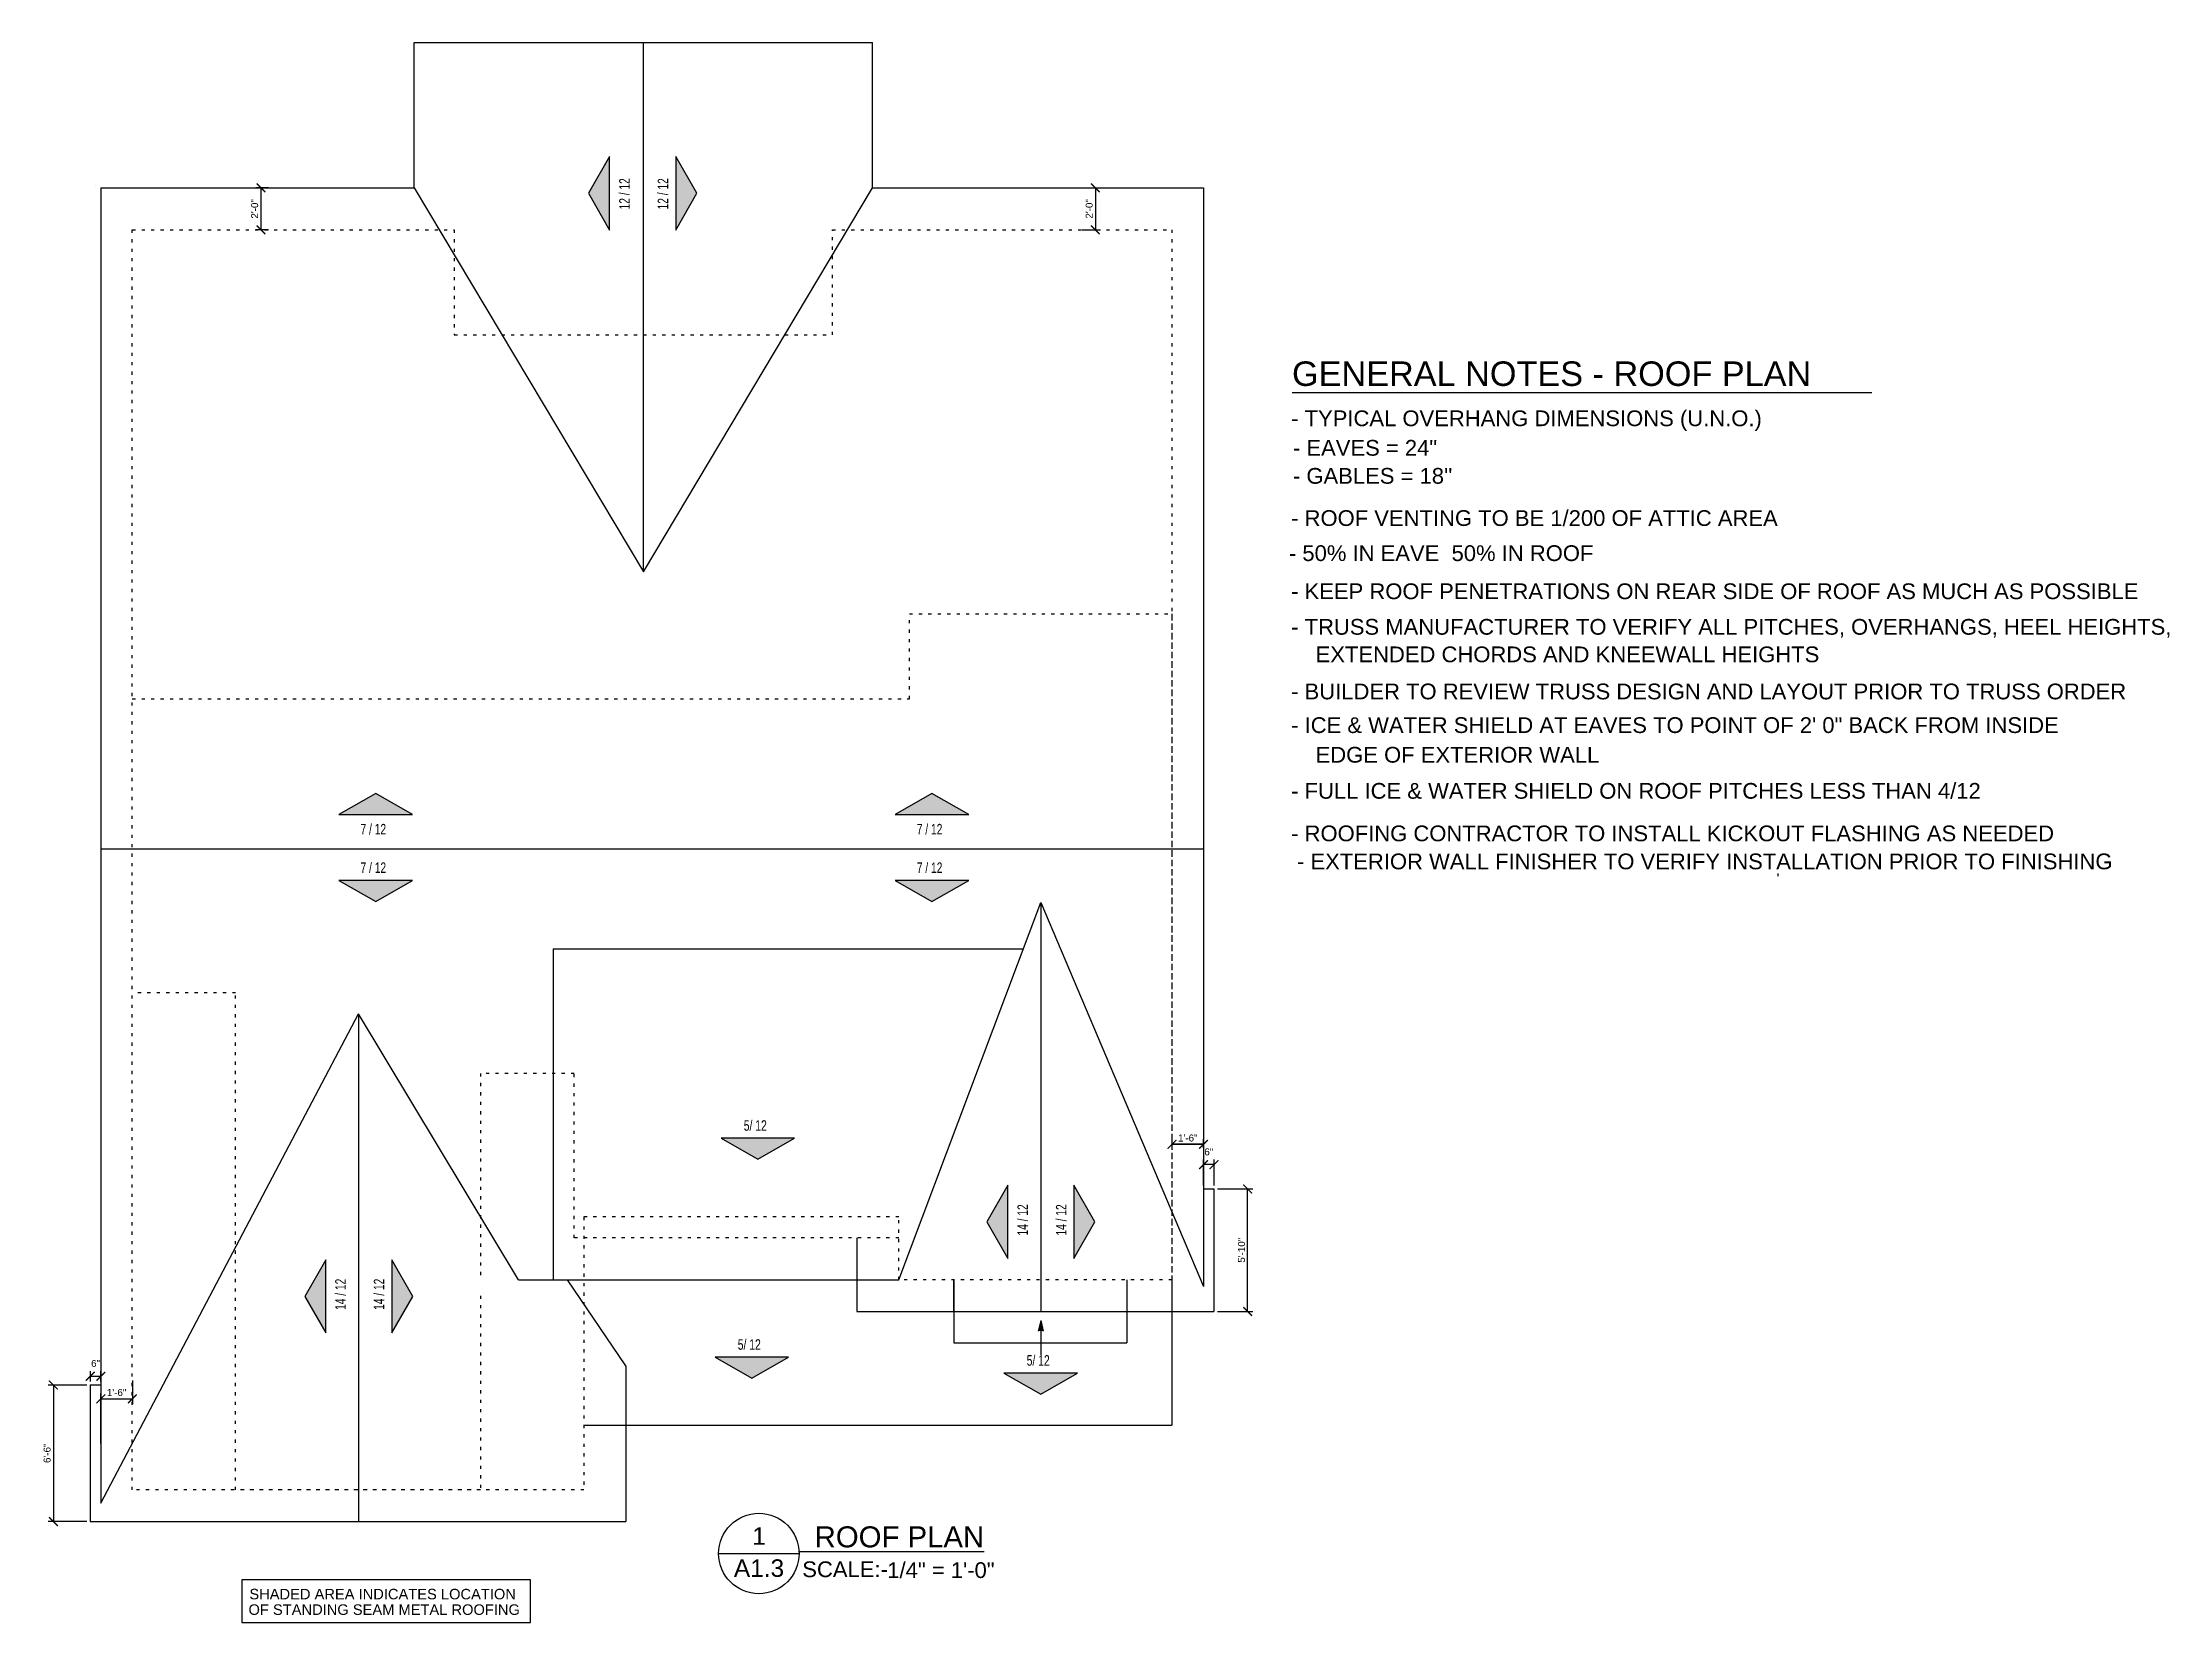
# Model space of a CAD drawing. Header units: inches. Extents: x -28708 to -16583, y 64755 to 66587.
# Drawn here: x -21399 to -20184, y 65585 to 66487 of the extents above; entities that cross this region are included whole.
import ezdxf
from ezdxf.enums import TextEntityAlignment as Align

# ---------------------------------------------------------------- set-up
doc = ezdxf.new("R2010")
doc.units = ezdxf.units.IN
doc.header["$LTSCALE"] = 20
doc.header["$MEASUREMENT"] = 0
for name, pattern in [('Dashed Large', [12, 3, -6, 3]), ('Dashed Medium', [8, 2, -4, 2]), ('Dashed Small', [4, 1, -2, 1]), ('Solid', [0])]:
    doc.linetypes.add(name, pattern=pattern)
for name, color, linetype in [('CALLOUTS', 4, 'Continuous'), ('DIM', 2, 'Continuous'), ('ROOF', 4, 'Continuous'), ('TEXT', 3, 'Continuous'), ('WALL', 5, 'Continuous')]:
    doc.layers.add(name, color=color, linetype=linetype)
doc.layers.add('SPDIMENSION', color=7, linetype='Continuous', lineweight=0)
doc.layers.add('SPSHAPE_OUTLINE', color=7, linetype='Continuous', lineweight=0)
doc.styles.add('0.25 INCH', font='arial.ttf', dxfattribs={"height": 4})
doc.styles.add('Arial', font='arial.ttf')
doc.styles.add('Prov Draftsman NDP', font='')
doc.styles.get('Prov Draftsman NDP').set_extended_font_data('Prov Draftsman NDP')
doc.dimstyles.new('0.25 INCH', dxfattribs={"dimtxt": 4, "dimasz": 5, "dimexe": 3, "dimexo": 2, "dimgap": 1.5, "dimtad": 1, "dimdec": 3, "dimzin": 3, "dimdsep": 46, "dimlunit": 4, "dimtxsty": '0.25 INCH', "dimblk": 'ARCHTICK', "dimcen": 0.09, "dimclrd": 95, "dimclre": 8, "dimclrt": 30, "dimadec": 0, "dimazin": 0, "dimtfac": 0.65, "dimtdec": 3, "dimtofl": 0, "dimtmove": 2, "dimatfit": 3, "dimfxl": 0.18, "dimfrac": 1, "dimtolj": 1, "dimtzin": 0, "dimlwd": -1, "dimlwe": -1, "dimarcsym": 0})

msp = doc.modelspace()

# ---------------------------------------------------------------- texts
at = {"layer": 'TEXT', "linetype": 'Solid', "style": 'Prov Draftsman NDP'}
for s, rotation, width, p in [('12 / 12', 90, 0.725922, (-21063.4589, 66391.8745)), ('12 / 12', 90, 0.725922, (-21041.4363, 66391.8745)), ('7 / 12', 360, 0.728431, (-21217.238, 66034.7872)), ('7 / 12', 360, 0.728431, (-20899.4166, 66034.7872)), ('7 / 12', 360, 0.728431, (-21217.2377, 66012.7645)), ('7 / 12', 360, 0.728431, (-20899.4164, 66012.7645)), ('5/ 12', 360, 0.737793, (-20998.2695, 65865.4813)), ('14 / 12', 90, 0.726665, (-20835.9311, 65805.6164)), ('14 / 12', 90, 0.726665, (-20813.9085, 65805.6164)), ('14 / 12', 90, 0.726665, (-21225.6971, 65763.1164)), ('14 / 12', 90, 0.726665, (-21203.6745, 65763.1164)), ('5/ 12', 360, 0.737793, (-21001.7018, 65740.3448)), ('5/ 12', 360, 0.737793, (-20836.6427, 65731.2525))]:
    msp.add_text(s, height=6, rotation=rotation, dxfattribs=dict(at, width=width)).set_placement(p)
at = {"layer": 'TEXT', "linetype": 'Solid', "style": 'Arial'}
for s, height, p in [('GENERAL NOTES - ROOF PLAN', 14, (-20685.0425, 66291.0265)), ('- TYPICAL OVERHANG DIMENSIONS (U.N.O.)', 9, (-20685.5425, 66268.0346)), ('    - EAVES = 24"', 9, (-20698.4756, 66251.1586)), ("    - GABLES = 18''", 9, (-20698.4756, 66235.1464)), ('- ROOF VENTING TO BE 1/200 OF ATTIC AREA', 9, (-20685.5425, 66211.0235)), ('    - 50% IN EAVE  50% IN ROOF', 9, (-20700.785, 66190.9805)), ('- KEEP ROOF PENETRATIONS ON REAR SIDE OF ROOF AS MUCH AS POSSIBLE', 9, (-20685.5425, 66169.2101)), ('- TRUSS MANUFACTURER TO VERIFY ALL PITCHES, OVERHANGS, HEEL HEIGHTS,', 9, (-20685.5425, 66148.8792)), ('    EXTENDED CHORDS AND KNEEWALL HEIGHTS', 9, (-20685.5425, 66133.1548)), ('- BUILDER TO REVIEW TRUSS DESIGN AND LAYOUT PRIOR TO TRUSS ORDER', 9, (-20685.5425, 66111.9602)), ('- ICE & WATER SHIELD AT EAVES TO POINT OF 2\' 0" BACK FROM INSIDE', 9, (-20685.5425, 66092.7234)), ('    EDGE OF EXTERIOR WALL', 9, (-20685.5425, 66075.7898)), ('- FULL ICE & WATER SHIELD ON ROOF PITCHES LESS THAN 4/12', 9, (-20685.5425, 66055.171)), ('- ROOFING CONTRACTOR TO INSTALL KICKOUT FLASHING AS NEEDED', 9, (-20685.5425, 66030.867)), ('    - EXTERIOR WALL FINISHER TO VERIFY INSTALLATION PRIOR TO FINISHING', 9, (-20696.1661, 66014.8546)), ('OF STANDING SEAM METAL ROOFING', 6, (-21281.2281, 65588.8663)), ('SHADED AREA INDICATES LOCATION', 6, (-21280.7429, 65597.7374))]:
    msp.add_text(s, height=height, rotation=360, dxfattribs=at).set_placement(p)

# ---------------------------------------------------------------- blocks, each defined once
blk = doc.blocks.new('_ArchTick')
at = {"color": 0, "linetype": 'ByBlock', "const_width": 0.15}
blk.add_lwpolyline([(-0.5, -0.5), (0.5, 0.5)], dxfattribs=at)
blk = doc.blocks.new('*D512')
at = {"layer": 'DEFPOINTS', "color": 0, "linetype": 'ByBlock', "lineweight": -2, "transparency": 16777216}
for p in [(-21371.6, 65720.2), (-21392.7, 65642.2), (-21371.6, 65642.2)]:
    blk.add_point(p, dxfattribs=at)
at = {"layer": 'DIM', "color": 8, "transparency": 16777216}
for p, q in [((-21373.6, 65720.2), (-21395.7, 65720.2)), ((-21373.6, 65642.2), (-21395.7, 65642.2))]:
    blk.add_line(p, q, dxfattribs=at)
at = {"layer": 'DIM', "color": 95, "transparency": 16777216}
blk.add_line((-21392.7, 65720.2), (-21392.7, 65642.2), dxfattribs=at)
at = {"layer": 'DIM', "color": 95, "linetype": 'ByBlock', "transparency": 16777216, "xscale": 5, "yscale": 5, "zscale": 5}
for p, rotation in [((-21392.7, 65720.2), 90), ((-21392.7, 65642.2), 270)]:
    blk.add_blockref('_ArchTick', p, dxfattribs=dict(at, rotation=rotation))
at = {"layer": 'DIM', "color": 30, "linetype": 'ByBlock', "lineweight": -2, "transparency": 16777216, "insert": (-21396.3, 65681.2), "char_height": 4, "attachment_point": 5, "rotation": 90, "style": 'Arial'}
blk.add_mtext('\\A1;6\'-6"', dxfattribs=at)
blk = doc.blocks.new('*D513')
at = {"layer": 'DEFPOINTS', "color": 0, "linetype": 'ByBlock', "lineweight": -2, "transparency": 16777216}
for p in [(-21371.6, 65720.2), (-21365.6, 65725.2), (-21365.6, 65720.2)]:
    blk.add_point(p, dxfattribs=at)
at = {"layer": 'DIM', "color": 8, "transparency": 16777216}
for p, q in [((-21371.6, 65722.2), (-21371.6, 65728.2)), ((-21365.6, 65722.2), (-21365.6, 65728.2))]:
    blk.add_line(p, q, dxfattribs=at)
at = {"layer": 'DIM', "color": 95, "transparency": 16777216}
blk.add_line((-21371.6, 65725.2), (-21365.6, 65725.2), dxfattribs=at)
at = {"layer": 'DIM', "color": 95, "linetype": 'ByBlock', "transparency": 16777216, "xscale": 5, "yscale": 5, "zscale": 5, "rotation": 180}
blk.add_blockref('_ArchTick', (-21371.6, 65725.2), dxfattribs=at)
at = {"layer": 'DIM', "color": 95, "linetype": 'ByBlock', "transparency": 16777216, "xscale": 5, "yscale": 5, "zscale": 5}
blk.add_blockref('_ArchTick', (-21365.6, 65725.2), dxfattribs=at)
at = {"layer": 'DIM', "color": 30, "linetype": 'ByBlock', "lineweight": -2, "transparency": 16777216, "insert": (-21368.6, 65732.5), "char_height": 4, "attachment_point": 5, "style": 'Arial'}
blk.add_mtext('\\A1;6"', dxfattribs=at)
blk = doc.blocks.new('*D514')
at = {"layer": 'DEFPOINTS', "color": 0, "linetype": 'ByBlock', "lineweight": -2, "transparency": 16777216}
for p in [(-21347.6, 65724.8), (-21347.6, 65712.3), (-21365.6, 65684.7)]:
    blk.add_point(p, dxfattribs=at)
at = {"layer": 'DIM', "color": 8, "transparency": 16777216}
for p, q in [((-21347.6, 65722.8), (-21347.6, 65709.3)), ((-21365.6, 65686.7), (-21365.6, 65715.3))]:
    blk.add_line(p, q, dxfattribs=at)
at = {"layer": 'DIM', "color": 95, "transparency": 16777216}
blk.add_line((-21365.6, 65712.3), (-21347.6, 65712.3), dxfattribs=at)
at = {"layer": 'DIM', "color": 95, "linetype": 'ByBlock', "transparency": 16777216, "xscale": 5, "yscale": 5, "zscale": 5, "rotation": 180}
blk.add_blockref('_ArchTick', (-21365.6, 65712.3), dxfattribs=at)
at = {"layer": 'DIM', "color": 95, "linetype": 'ByBlock', "transparency": 16777216, "xscale": 5, "yscale": 5, "zscale": 5}
blk.add_blockref('_ArchTick', (-21347.6, 65712.3), dxfattribs=at)
at = {"layer": 'DIM', "color": 30, "linetype": 'ByBlock', "lineweight": -2, "transparency": 16777216, "insert": (-21356.6, 65715.9), "char_height": 4, "attachment_point": 5, "style": 'Arial'}
blk.add_mtext('\\A1;1\'-6"', dxfattribs=at)
blk = doc.blocks.new('*D515')
at = {"layer": 'DEFPOINTS', "color": 0, "linetype": 'ByBlock', "lineweight": -2, "transparency": 16777216}
for p in [(-21267.8, 66404.2), (-21274.1, 66380.2), (-21267.8, 66380.2)]:
    blk.add_point(p, dxfattribs=at)
at = {"layer": 'DIM', "color": 8, "transparency": 16777216}
for p, q in [((-21269.8, 66404.2), (-21277.1, 66404.2)), ((-21269.8, 66380.2), (-21277.1, 66380.2))]:
    blk.add_line(p, q, dxfattribs=at)
at = {"layer": 'DIM', "color": 95, "transparency": 16777216}
blk.add_line((-21274.1, 66404.2), (-21274.1, 66380.2), dxfattribs=at)
at = {"layer": 'DIM', "color": 95, "linetype": 'ByBlock', "transparency": 16777216, "xscale": 5, "yscale": 5, "zscale": 5}
for p, rotation in [((-21274.1, 66404.2), 90), ((-21274.1, 66380.2), 270)]:
    blk.add_blockref('_ArchTick', p, dxfattribs=dict(at, rotation=rotation))
at = {"layer": 'DIM', "color": 30, "linetype": 'ByBlock', "lineweight": -2, "transparency": 16777216, "insert": (-21277.7, 66392.2), "char_height": 4, "attachment_point": 5, "rotation": 90, "style": 'Arial'}
blk.add_mtext('\\A1;2\'-0"', dxfattribs=at)
blk = doc.blocks.new('*D516')
at = {"layer": 'DEFPOINTS', "color": 0, "linetype": 'ByBlock', "lineweight": -2, "transparency": 16777216}
for p in [(-20807.2, 66404.2), (-20807.2, 66380.2), (-20797.4, 66380.2)]:
    blk.add_point(p, dxfattribs=at)
at = {"layer": 'DIM', "color": 8, "transparency": 16777216}
for p, q in [((-20805.2, 66404.2), (-20794.4, 66404.2)), ((-20805.2, 66380.2), (-20794.4, 66380.2))]:
    blk.add_line(p, q, dxfattribs=at)
at = {"layer": 'DIM', "color": 95, "transparency": 16777216}
blk.add_line((-20797.4, 66404.2), (-20797.4, 66380.2), dxfattribs=at)
at = {"layer": 'DIM', "color": 95, "linetype": 'ByBlock', "transparency": 16777216, "xscale": 5, "yscale": 5, "zscale": 5}
for p, rotation in [((-20797.4, 66404.2), 90), ((-20797.4, 66380.2), 270)]:
    blk.add_blockref('_ArchTick', p, dxfattribs=dict(at, rotation=rotation))
at = {"layer": 'DIM', "color": 30, "linetype": 'ByBlock', "lineweight": -2, "transparency": 16777216, "insert": (-20800.9, 66392.2), "char_height": 4, "attachment_point": 5, "rotation": 90, "style": 'Arial'}
blk.add_mtext('\\A1;2\'-0"', dxfattribs=at)
blk = doc.blocks.new('*D517')
at = {"layer": 'DEFPOINTS', "color": 0, "linetype": 'ByBlock', "lineweight": -2, "transparency": 16777216}
for p in [(-20729.6, 65832.2), (-20710.4, 65832.2), (-20729.6, 65762.2)]:
    blk.add_point(p, dxfattribs=at)
at = {"layer": 'DIM', "color": 8, "transparency": 16777216}
for p, q in [((-20727.6, 65832.2), (-20707.4, 65832.2)), ((-20727.6, 65762.2), (-20707.4, 65762.2))]:
    blk.add_line(p, q, dxfattribs=at)
at = {"layer": 'DIM', "color": 95, "transparency": 16777216}
blk.add_line((-20710.4, 65762.2), (-20710.4, 65832.2), dxfattribs=at)
at = {"layer": 'DIM', "color": 95, "linetype": 'ByBlock', "transparency": 16777216, "xscale": 5, "yscale": 5, "zscale": 5}
for p, rotation in [((-20710.4, 65832.2), 90), ((-20710.4, 65762.2), 270)]:
    blk.add_blockref('_ArchTick', p, dxfattribs=dict(at, rotation=rotation))
at = {"layer": 'DIM', "color": 30, "linetype": 'ByBlock', "lineweight": -2, "transparency": 16777216, "insert": (-20713.9, 65797.2), "char_height": 4, "attachment_point": 5, "rotation": 90, "style": 'Arial'}
blk.add_mtext('\\A1;5\'-10"', dxfattribs=at)
blk = doc.blocks.new('*D518')
at = {"layer": 'DEFPOINTS', "color": 0, "linetype": 'ByBlock', "lineweight": -2, "transparency": 16777216}
for p in [(-20735.6, 65846.1), (-20735.6, 65832.2), (-20729.6, 65832.2)]:
    blk.add_point(p, dxfattribs=at)
at = {"layer": 'DIM', "color": 8, "transparency": 16777216}
for p, q in [((-20735.6, 65834.2), (-20735.6, 65849.1)), ((-20729.6, 65834.2), (-20729.6, 65849.1))]:
    blk.add_line(p, q, dxfattribs=at)
at = {"layer": 'DIM', "color": 95, "transparency": 16777216}
blk.add_line((-20729.6, 65846.1), (-20735.6, 65846.1), dxfattribs=at)
at = {"layer": 'DIM', "color": 95, "linetype": 'ByBlock', "transparency": 16777216, "xscale": 5, "yscale": 5, "zscale": 5, "rotation": 180}
blk.add_blockref('_ArchTick', (-20735.6, 65846.1), dxfattribs=at)
at = {"layer": 'DIM', "color": 95, "linetype": 'ByBlock', "transparency": 16777216, "xscale": 5, "yscale": 5, "zscale": 5}
blk.add_blockref('_ArchTick', (-20729.6, 65846.1), dxfattribs=at)
at = {"layer": 'DIM', "color": 30, "linetype": 'ByBlock', "lineweight": -2, "transparency": 16777216, "insert": (-20732.6, 65853.4), "char_height": 4, "attachment_point": 5, "style": 'Arial'}
blk.add_mtext('\\A1;6"', dxfattribs=at)
blk = doc.blocks.new('*D519')
at = {"layer": 'DEFPOINTS', "color": 0, "linetype": 'ByBlock', "lineweight": -2, "transparency": 16777216}
for p in [(-20753.6, 65857.7), (-20753.6, 65853.7), (-20735.6, 65853.7)]:
    blk.add_point(p, dxfattribs=at)
at = {"layer": 'DIM', "color": 8, "transparency": 16777216}
for p, q in [((-20753.6, 65855.7), (-20753.6, 65860.7)), ((-20735.6, 65855.7), (-20735.6, 65860.7))]:
    blk.add_line(p, q, dxfattribs=at)
at = {"layer": 'DIM', "color": 95, "transparency": 16777216}
blk.add_line((-20735.6, 65857.7), (-20753.6, 65857.7), dxfattribs=at)
at = {"layer": 'DIM', "color": 95, "linetype": 'ByBlock', "transparency": 16777216, "xscale": 5, "yscale": 5, "zscale": 5, "rotation": 180}
blk.add_blockref('_ArchTick', (-20753.6, 65857.7), dxfattribs=at)
at = {"layer": 'DIM', "color": 95, "linetype": 'ByBlock', "transparency": 16777216, "xscale": 5, "yscale": 5, "zscale": 5}
blk.add_blockref('_ArchTick', (-20735.6, 65857.7), dxfattribs=at)
at = {"layer": 'DIM', "color": 30, "linetype": 'ByBlock', "lineweight": -2, "transparency": 16777216, "insert": (-20744.6, 65861.3), "char_height": 4, "attachment_point": 5, "style": 'Arial'}
blk.add_mtext('\\A1;1\'-6"', dxfattribs=at)
blk = doc.blocks.new('0.25 CALLOUT')
blk.add_line((-20.7, -1), (25.3, -1))
blk.add_circle((2.3, -1), 23)
at = {"ltscale": 24, "insert": (27.1, -5.5), "char_height": 9, "attachment_point": 1, "line_spacing_factor": 0.85, "style": '0.25 INCH'}
blk.add_mtext('SCALE:-', dxfattribs=at)
at = {"style": '0.25 INCH'}
for tag, p, height in [('SEC.NO', (-9.7, 2.7), 9), ('DWG.TITLE', (20.2, 1.9), 7.5), ('SH.NO', (-10.5, -14.7), 9), ('SCALE', (93.7, -12.8), 9)]:
    blk.add_attdef(tag, p, '', height=height, dxfattribs=at)
blk = doc.blocks.new('A$C44D013C8')
at = {"layer": 'ROOF', "linetype": 'Solid'}
for p, q in [((185, 726), (185, 809)), ((185, 809), (447, 809)), ((316, 506.6), (316, 809)), ((447, 726), (447, 809)), ((6, 726), (185, 726)), ((6, 726), (6, -25.5)), ((185, 726), (316, 506.6)), ((316, 506.6), (447, 726)), ((447, 726), (636, 726)), ((636, 726), (636, 98.2)), ((6, 348.4), (636, 348.4)), ((462, 102), (543, 317.6)), ((543, 317.6), (543, 84)), ((543, 317.6), (636, 98.2)), ((264.5, 291.2), (533.1, 291.2)), ((264.5, 291.2), (264.5, 102)), ((6, -25.5), (153.2, 254.1)), ((153.2, 254.1), (153.2, -36)), ((244.7, 102), (153.2, 254.1)), ((636, 154), (642, 154)), ((642, 154), (642, 84)), ((438, 126), (438, 102)), ((244.7, 102), (462, 102)), ((306, 53), (272.6, 102)), ((438, 102), (438, 84)), ((493.3, 102), (493.3, 84)), ((592.3, 102), (592.3, 84)), ((618, 102), (618, 84)), ((438, 84), (642, 84)), ((493.3, 84), (493.3, 66)), ((592.3, 84), (592.3, 66)), ((618, 84), (618, 19)), ((493.3, 66), (592.3, 66)), ((306, 53), (306, -36)), ((0, 42), (6, 42)), ((0, 42), (0, -36)), ((282, 19), (306, 19)), ((306, 19), (618, 19)), ((0, -36), (306, -36))]:
    blk.add_line(p, q, dxfattribs=at)
at = {"layer": 'SPSHAPE_OUTLINE', "color": 2, "linetype": 'Solid', "true_color": 0xffff00}
blk.add_line((3, 727.1), (3, 727.1), dxfattribs=at)
at = {"layer": 'WALL', "linetype": 'Dashed Large', "ltscale": 0.03}
for p, q in [((24, 702), (208, 702)), ((24, -18), (24, 702)), ((208, 702), (208, 642)), ((424, 642), (424, 702)), ((424, 702), (618, 702)), ((618, 702), (618, 102)), ((208, 642), (424, 642)), ((468, 434), (468, 482.5)), ((468, 482.5), (618, 482.5)), ((618, 482.5), (618, 102)), ((24, 434), (468, 434)), ((83, 266), (24, 266)), ((83, -18), (83, 266)), ((276.5, 220), (223, 220)), ((223, 220), (223, 102)), ((276.5, 126), (276.5, 220)), ((462, 138), (282, 138)), ((282, 138), (282, -18)), ((462, 102), (462, 138)), ((462, 126), (276.5, 126)), ((462, 102), (462, 126)), ((618, 102), (462, 102)), ((618, 102), (462, 102)), ((223, 93), (223, -18)), ((282, -18), (24, -18)), ((223, -18), (83, -18))]:
    blk.add_line(p, q, dxfattribs=at)

# ---------------------------------------------------------------- dimensions: what is measured, and where the dimension line sits
at = {"layer": 'DIM', "linetype": 'ByBlock', "lineweight": -2}
for base, p1, p2, picture, middle in [((-21274.121, 66380.2237), (-21267.7562, 66404.2237), (-21267.7562, 66380.2237), '*D515', (-21277.6633, 66392.2237)), ((-20797.3706, 66380.2237), (-20807.2367, 66404.2237), (-20807.2367, 66380.2237), '*D516', (-20800.9129, 66392.2237)), ((-20710.3814, 65832.2183), (-20729.6417, 65762.2136), (-20729.6417, 65832.2183), '*D517', (-20713.9237, 65797.2159)), ((-21392.7408, 65642.2242), (-21371.6413, 65720.2242), (-21371.6413, 65642.2242), '*D512', (-21396.2831, 65681.2242))]:
    dim = msp.add_linear_dim(base=base, p1=p1, p2=p2, angle=90, dimstyle='0.25 INCH', override={"dimtxsty": 'Arial'}, dxfattribs=at)
    dim.commit()
    dim.dimension.update_dxf_attribs({"geometry": picture, "text_midpoint": middle})
for base, p1, p2, picture, middle in [((-20753.6417, 65857.7451), (-20735.6417, 65853.7497), (-20753.6417, 65853.7497), '*D519', (-20744.6417, 65861.2874)), ((-20735.6417, 65846.1319), (-20729.6417, 65832.2183), (-20735.6417, 65832.2183), '*D518', (-20732.6417, 65853.4242)), ((-21365.6413, 65725.2449), (-21371.6413, 65720.2242), (-21365.6413, 65720.2242), '*D513', (-21368.6413, 65732.5372)), ((-21347.6413, 65712.3492), (-21365.6413, 65684.7297), (-21347.6413, 65724.8068), '*D514', (-21356.6413, 65715.8915))]:
    dim = msp.add_linear_dim(base=base, p1=p1, p2=p2, dimstyle='0.25 INCH', override={"dimtxsty": 'Arial'}, dxfattribs=at)
    dim.commit()
    dim.dimension.update_dxf_attribs({"geometry": picture, "text_midpoint": middle})

# ---------------------------------------------------------------- linework, layer by layer
at = {"layer": 'SPDIMENSION', "color": 3, "linetype": 'Solid', "true_color": 0x00ff00}
msp.add_line((-20753.6417, 65857.9117), (-20735.6417, 65857.9117), dxfattribs=at)
at = {"layer": 'SPSHAPE_OUTLINE', "color": 1, "linetype": 'Dashed Small', "true_color": 0xff0000}
for p, q in [((-20933.6368, 65804.2193), (-20933.6368, 65780.2195)), ((-20753.6417, 65780.2153), (-20753.6417, 65762.219))]:
    msp.add_line(p, q, dxfattribs=at)
at = {"layer": 'SPSHAPE_OUTLINE', "color": 1, "linetype": 'Dashed Medium', "true_color": 0xff0000}
for p, q in [((-20878.3615, 65780.2193), (-20878.3615, 65762.2207)), ((-20779.3615, 65780.2193), (-20779.3615, 65762.2195))]:
    msp.add_line(p, q, dxfattribs=at)
at = {"layer": 'TEXT', "linetype": 'Solid'}
for p, q in [((-21074.8989, 66422.111), (-21086.9016, 66401.1112)), ((-21074.8989, 66380.1115), (-21074.8989, 66422.111)), ((-21037.142, 66422.111), (-21037.142, 66380.1115)), ((-21025.1393, 66401.1112), (-21037.142, 66422.111)), ((-21086.9016, 66401.1112), (-21074.8989, 66380.1115)), ((-21037.142, 66380.1115), (-21025.1393, 66401.1112)), ((-20685.0425, 66287.293), (-20353.8348, 66287.293)), ((-21208.564, 66058.2298), (-21229.564, 66046.2271)), ((-21187.564, 66046.2271), (-21208.564, 66058.2298)), ((-20890.7426, 66058.2298), (-20911.7426, 66046.2271)), ((-20869.7426, 66046.2271), (-20890.7426, 66058.2298)), ((-21229.564, 66046.2271), (-21187.564, 66046.2271)), ((-20911.7426, 66046.2271), (-20869.7426, 66046.2271)), ((-21229.564, 66008.4702), (-21208.564, 65996.4675)), ((-21187.564, 66008.4702), (-21229.564, 66008.4702)), ((-21208.564, 65996.4675), (-21187.564, 66008.4702)), ((-20911.7426, 66008.4702), (-20890.7426, 65996.4675)), ((-20869.7426, 66008.4702), (-20911.7426, 66008.4702)), ((-20890.7426, 65996.4675), (-20869.7426, 66008.4702)), ((-20407.3781, 66010.863), (-20407.3781, 66012.363)), ((-21011.2567, 65861.187), (-20990.2567, 65849.1843)), ((-20969.2567, 65861.187), (-21011.2567, 65861.187)), ((-20990.2567, 65849.1843), (-20969.2567, 65861.187)), ((-20847.3711, 65834.2869), (-20859.3738, 65813.3612)), ((-20847.3711, 65792.4356), (-20847.3711, 65834.2869)), ((-20809.6142, 65834.2869), (-20809.6142, 65792.4356)), ((-20797.6115, 65813.3612), (-20809.6142, 65834.2869)), ((-20859.3738, 65813.3612), (-20847.3711, 65792.4356)), ((-20809.6142, 65792.4356), (-20797.6115, 65813.3612)), ((-21237.1371, 65791.7869), (-21249.1398, 65770.8612)), ((-21237.1371, 65749.9356), (-21237.1371, 65791.7869)), ((-21199.3802, 65791.7869), (-21199.3802, 65749.9356)), ((-21187.3775, 65770.8612), (-21199.3802, 65791.7869)), ((-21249.1398, 65770.8612), (-21237.1371, 65749.9356)), ((-21199.3802, 65749.9356), (-21187.3775, 65770.8612)), ((-20829.8283, 65751.0025), (-20828.3913, 65757.0025)), ((-20828.3913, 65737.5025), (-20828.3913, 65757.0025)), ((-20826.9542, 65751.0025), (-20828.3913, 65757.0025)), ((-21014.689, 65736.0505), (-20993.689, 65724.0478)), ((-20972.689, 65736.0505), (-21014.689, 65736.0505)), ((-20993.689, 65724.0478), (-20972.689, 65736.0505)), ((-20849.6299, 65726.9582), (-20828.6299, 65714.9555)), ((-20807.6299, 65726.9582), (-20849.6299, 65726.9582)), ((-20828.6299, 65714.9555), (-20807.6299, 65726.9582)), ((-21120.1117, 65608.8715), (-21285.1061, 65608.8715)), ((-21285.1061, 65608.8715), (-21285.1061, 65584.5288)), ((-21120.1117, 65584.5288), (-21120.1117, 65608.8715)), ((-21285.1061, 65584.5288), (-21120.1117, 65584.5288))]:
    msp.add_line(p, q, dxfattribs=at)
for points in [[(-21086.9016, 66401.1112), (-21074.8989, 66422.111), (-21086.9016, 66401.1112), (-21074.8989, 66380.1115)], [(-21037.142, 66422.111), (-21037.142, 66380.1115), (-21037.142, 66422.111), (-21025.1393, 66401.1112)], [(-21229.564, 66046.2271), (-21208.564, 66058.2298), (-21229.564, 66046.2271), (-21187.564, 66046.2271)], [(-20911.7426, 66046.2271), (-20890.7426, 66058.2298), (-20911.7426, 66046.2271), (-20869.7426, 66046.2271)], [(-21229.564, 66008.4702), (-21208.564, 65996.4675), (-21229.564, 66008.4702), (-21187.564, 66008.4702)], [(-20911.7426, 66008.4702), (-20890.7426, 65996.4675), (-20911.7426, 66008.4702), (-20869.7426, 66008.4702)], [(-21011.2567, 65861.187), (-20990.2567, 65849.1843), (-21011.2567, 65861.187), (-20969.2567, 65861.187)], [(-20859.3738, 65813.3612), (-20847.3711, 65834.2869), (-20859.3738, 65813.3612), (-20847.3711, 65792.4356)], [(-20809.6142, 65834.2869), (-20809.6142, 65792.4356), (-20809.6142, 65834.2869), (-20797.6115, 65813.3612)], [(-21249.1398, 65770.8612), (-21237.1371, 65791.7869), (-21249.1398, 65770.8612), (-21237.1371, 65749.9356)], [(-21199.3802, 65791.7869), (-21199.3802, 65749.9356), (-21199.3802, 65791.7869), (-21187.3775, 65770.8612)], [(-20829.8283, 65751.0025), (-20828.3913, 65757.0025), (-20829.8283, 65751.0025), (-20826.9542, 65751.0025)], [(-21014.689, 65736.0505), (-20993.689, 65724.0478), (-21014.689, 65736.0505), (-20972.689, 65736.0505)], [(-20849.6299, 65726.9582), (-20828.6299, 65714.9555), (-20849.6299, 65726.9582), (-20807.6299, 65726.9582)]]:
    msp.add_solid(points, dxfattribs=at)

# ---------------------------------------------------------------- block references
at = {"layer": 'CALLOUTS'}
ref = msp.add_blockref('0.25 CALLOUT', (-20991.9497, 65624.9235), dxfattribs=at)
ref.add_attrib('SEC.NO', '1', dxfattribs={"layer": '0', "height": 10, "style": '0.25 INCH'}).set_placement((-20989.5679, 65633.8999), align=Align.MIDDLE_CENTER)
ref.add_attrib('SH.NO', 'A1.3', dxfattribs={"layer": '0', "height": 10, "style": '0.25 INCH'}).set_placement((-20989.5679, 65615.5823), align=Align.MIDDLE_CENTER)
ref.add_attrib('DWG.TITLE', '%%U  ROOF PLAN', (-20967.1004, 65627.438), dxfattribs={"layer": '0', "height": 12, "style": '0.25 INCH'})
ref.add_attrib('SCALE', '1/4" = 1\'-0"', (-20916.2766, 65609.937), dxfattribs={"layer": '0', "height": 9, "style": '0.25 INCH'})
at = {"layer": 'SPSHAPE_OUTLINE', "color": 6, "linetype": 'ByBlock', "lineweight": -2}
msp.add_blockref('A$C44D013C8', (-21371.6414, 65678.2242), dxfattribs=at)

msp.set_redraw_order([(e.dxf.handle, doc.entitydb.next_handle()) for e in msp.query("TEXT MTEXT ATTDEF DIMENSION ARC_DIMENSION")])  # texts and dimensions are drawn at this point

doc.saveas('drawing.dxf')
